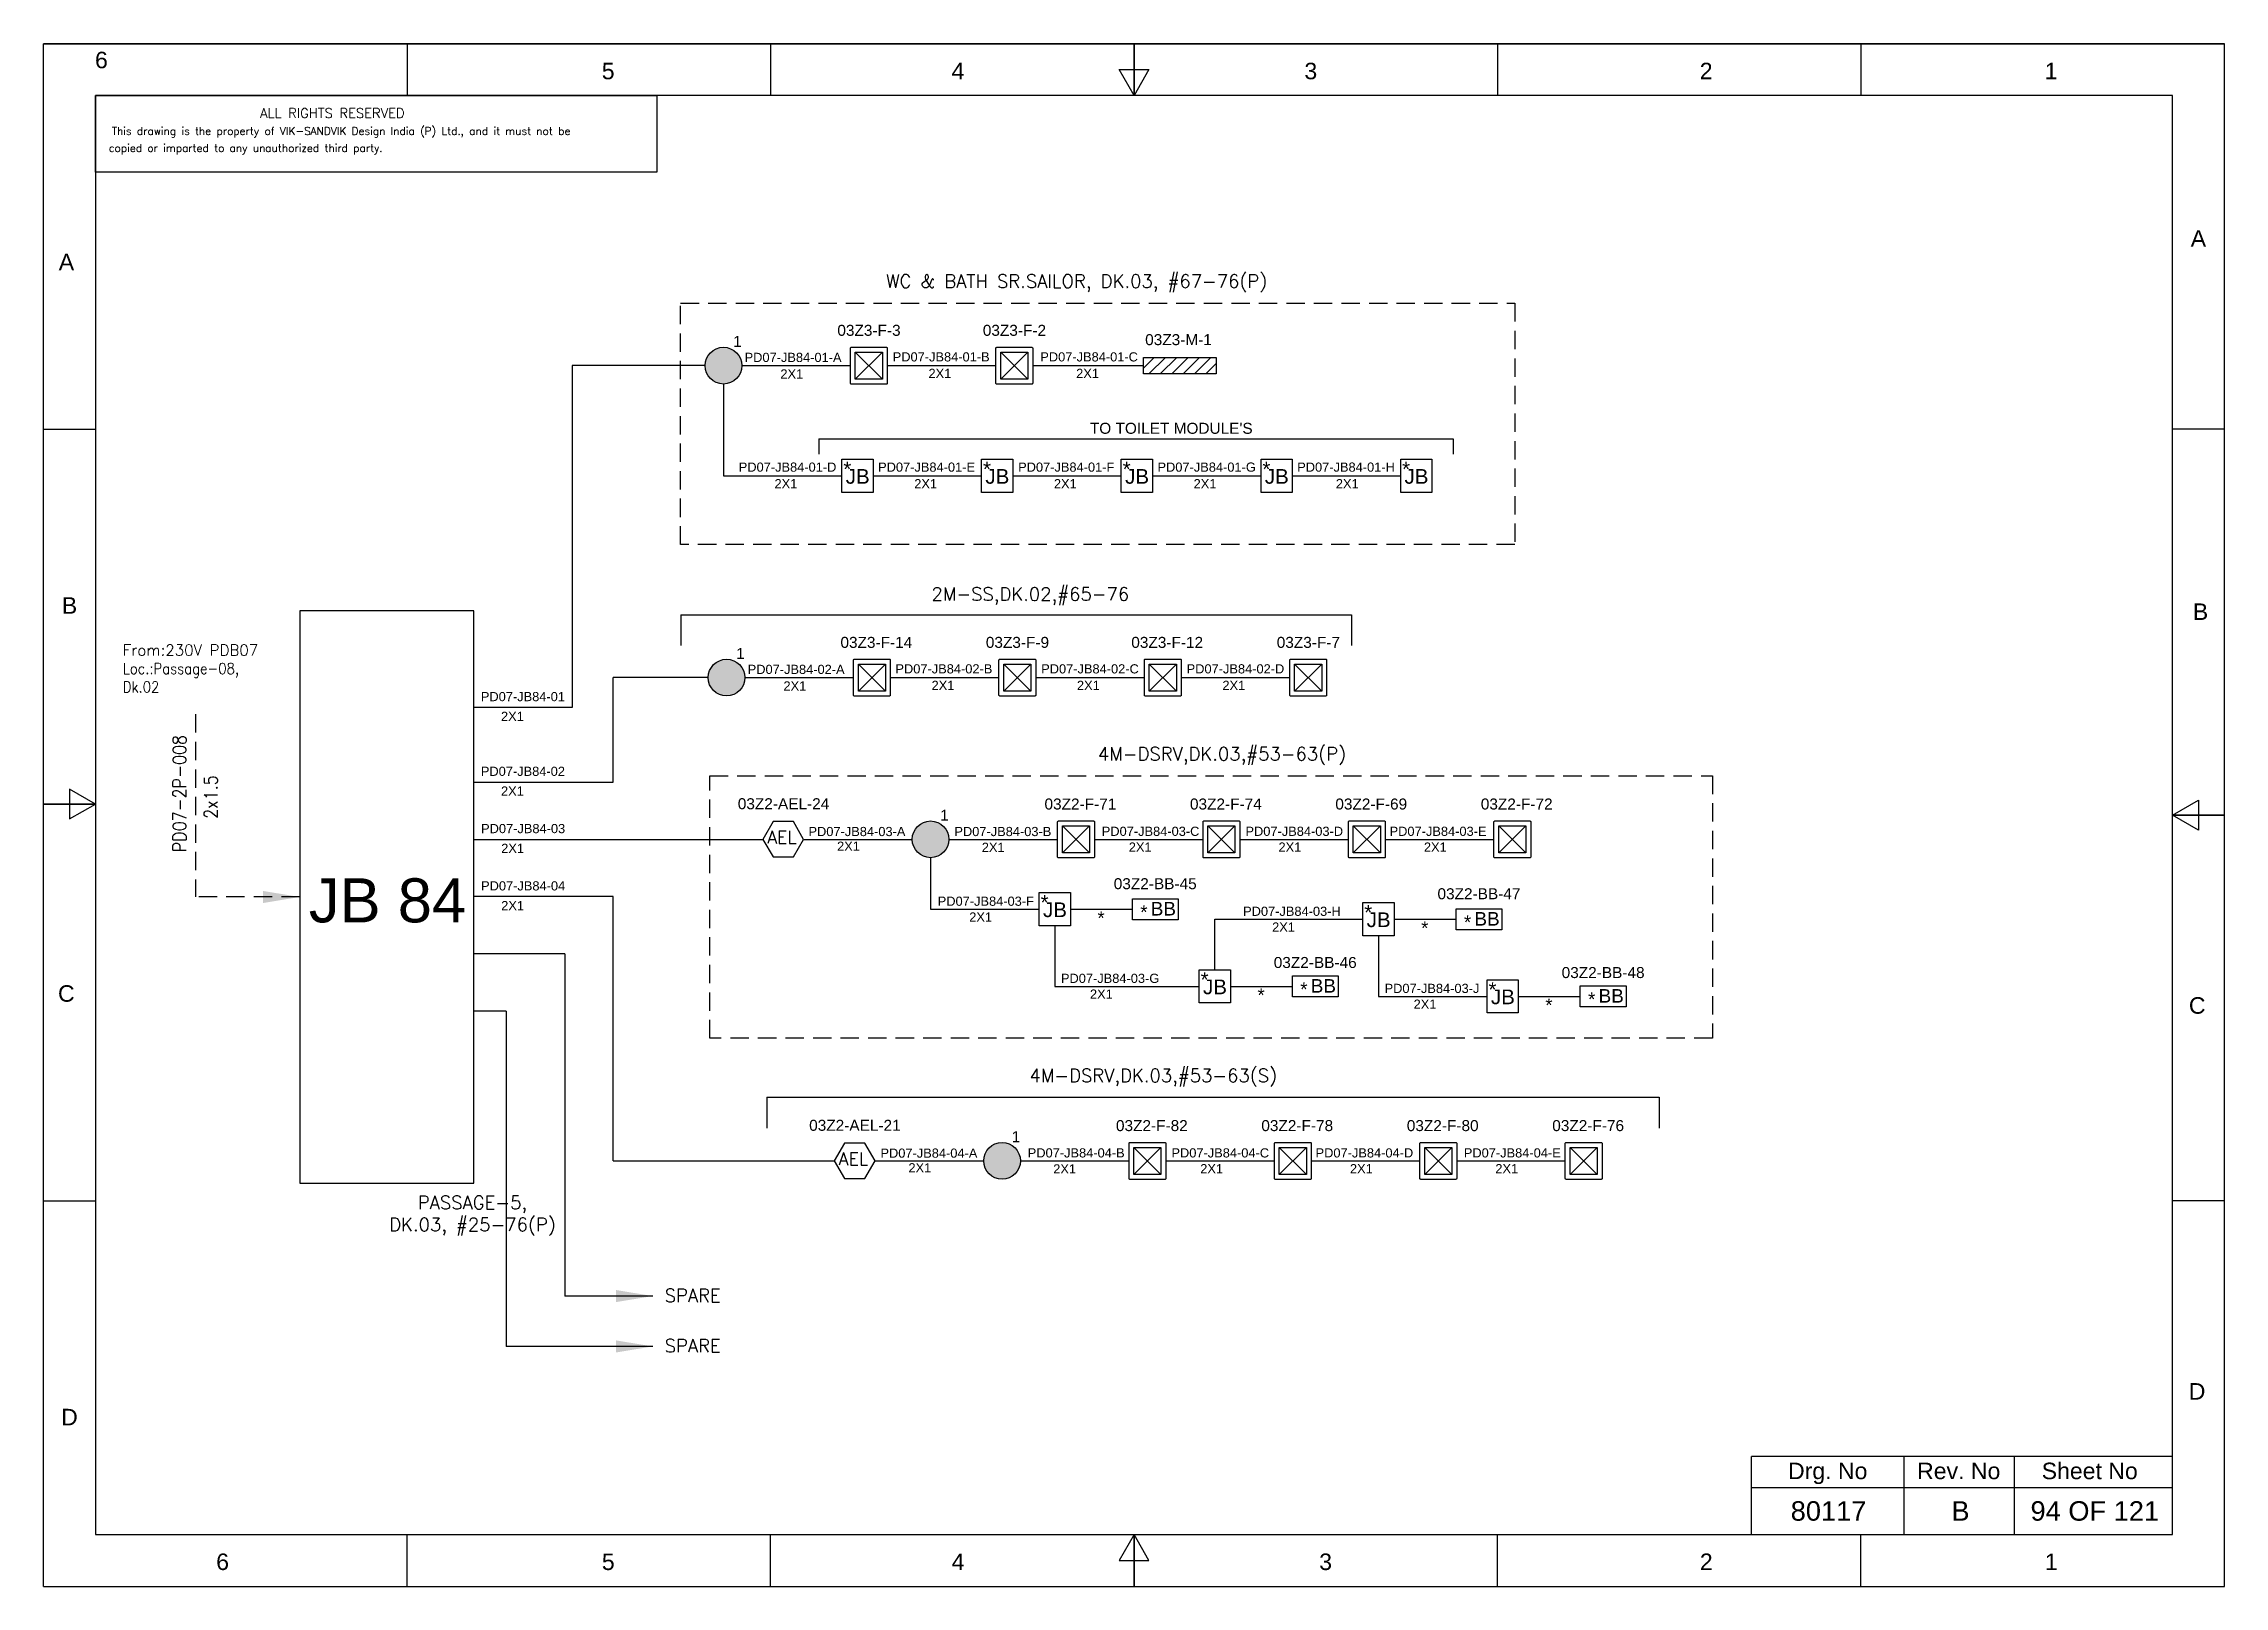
# Model space of a CAD drawing. Header units: inches. Extents: x -3311 to 1429, y -713 to 2436.
# Drawn here: x -1000.2 to -703.2, y 98.9 to 309 of the extents above; entities that cross this region are included whole.
import ezdxf
from ezdxf.enums import TextEntityAlignment as Align

# ---------------------------------------------------------------- set-up
doc = ezdxf.new("R2010")
doc.units = ezdxf.units.IN
doc.linetypes.add('HIDDEN', pattern=[0.375, 0.25, -0.125])
doc.linetypes.add('SOLID', pattern=[0])
for name, color, linetype in [('BB', 7, 'Continuous'), ('Fmount', 7, 'Continuous'), ('LINE', 3, 'SOLID'), ('MirL', 7, 'Continuous')]:
    doc.layers.add(name, color=color, linetype=linetype)
for name, color, linetype, lineweight in [('ELEC_TXT-025', 1, 'Continuous', 25), ('HEL-025', 1, 'Continuous', 25), ('HEL-035', 2, 'Continuous', 35)]:
    doc.layers.add(name, color=color, linetype=linetype, lineweight=lineweight)
doc.styles.add('_NORMAL', font='arial.ttf')
doc.styles.add('ROMAN S', font='romans.shx')
doc.styles.add('ROMANS', font='simplex.shx', dxfattribs={"width": 0.88})
doc.styles.get("Standard").update_dxf_attribs({"font": 'arial.ttf'})
doc.dimstyles.get("Standard").update_dxf_attribs({"dimtxt": 0.18, "dimasz": 0.18, "dimexe": 0.18, "dimexo": 0.0625, "dimgap": 0.09, "dimtad": 0, "dimtih": 1, "dimtoh": 1, "dimdec": 4, "dimzin": 0, "dimdsep": 46, "dimtxsty": 'Standard', "dimcen": 0.09, "dimadec": 0, "dimazin": 0, "dimtfac": 1, "dimtdec": 4, "dimtofl": 0, "dimtmove": 0, "dimatfit": 3, "dimfxl": 1, "dimtolj": 1, "dimtzin": 0, "dimarcsym": 0})

msp = doc.modelspace()

# ---------------------------------------------------------------- texts
at = {"color": 7}
for s, height, p in [('PD07-JB84-01-A', 1.25, (-904.73, 265.66)), ('2X1', 1.25, (-899.86, 263.41)), ('PD07-JB84-01-B', 1.25, (-884.56, 265.73)), ('2X1', 1.25, (-879.69, 263.48)), ('PD07-JB84-01-C', 1.25, (-864.46, 265.73)), ('2X1', 1.25, (-859.58, 263.48)), ("TO TOILET MODULE'S", 1.5, (-857.71, 255.88)), ('PD07-JB84-01-D', 1.25, (-905.53, 250.72)), ('2X1', 1.25, (-900.66, 248.46)), ('PD07-JB84-01-E', 1.25, (-886.55, 250.72)), ('2X1', 1.25, (-881.63, 248.46)), ('PD07-JB84-01-F', 1.25, (-867.48, 250.72)), ('2X1', 1.25, (-862.61, 248.46)), ('PD07-JB84-01-G', 1.25, (-848.5, 250.72)), ('2X1', 1.25, (-843.58, 248.46)), ('PD07-JB84-01-H', 1.25, (-829.47, 250.72)), ('2X1', 1.25, (-824.21, 248.46)), ('PD07-JB84-02-A', 1.25, (-904.31, 223.18)), ('PD07-JB84-02-B', 1.25, (-884.19, 223.25)), ('PD07-JB84-02-C', 1.25, (-864.34, 223.25)), ('PD07-JB84-02-D', 1.25, (-844.53, 223.25)), ('PD07-JB84-01', 1.25, (-940.65, 219.47)), ('2X1', 1.25, (-899.44, 220.92)), ('2X1', 1.25, (-879.27, 221)), ('2X1', 1.25, (-859.47, 221)), ('2X1', 1.25, (-839.66, 221)), ('2X1', 1.25, (-937.91, 216.78)), ('PD07-JB84-02', 1.25, (-940.65, 209.3)), ('2X1', 1.25, (-937.91, 206.61)), ('PD07-JB84-03', 1.25, (-940.62, 201.5)), ('PD07-JB84-03-A', 1.25, (-896.03, 201.1, 0.03)), ('PD07-JB84-03-B', 1.25, (-876.16, 201.1, 0.05)), ('PD07-JB84-03-C', 1.25, (-856.09, 201.13, 0.11)), ('PD07-JB84-03-D', 1.25, (-836.52, 201.13, 0.14)), ('PD07-JB84-03-E', 1.25, (-816.89, 201.13, 0.19)), ('2X1', 1.25, (-937.88, 198.81)), ('2X1', 1.25, (-892.14, 199.1)), ('2X1', 1.25, (-872.43, 198.95)), ('2X1', 1.25, (-852.41, 198.98, 0.03)), ('2X1', 1.25, (-832.02, 198.98, 0.03)), ('2X1', 1.25, (-812.22, 198.98, 0.03)), ('PD07-JB84-04', 1.25, (-940.62, 193.7)), ('2X1', 1.25, (-937.88, 191.01)), ('PD07-JB84-03-F', 1.25, (-878.43, 191.61, 0.14)), ('2X1', 1.25, (-874.14, 189.46)), ('*', 1.8, (-856.67, 189.05)), ('PD07-JB84-03-H', 1.25, (-836.84, 190.24, 0.16)), ('2X1', 1.25, (-832.89, 188.09)), ('*', 1.8, (-812.59, 187.68)), ('PD07-JB84-03-G', 1.25, (-861.65, 181.11, 0.16)), ('2X1', 1.25, (-857.7, 178.96)), ('*', 1.8, (-834.88, 178.55)), ('PD07-JB84-03-J', 1.25, (-817.57, 179.74, 0.16)), ('2X1', 1.25, (-813.62, 177.59)), ('*', 1.8, (-795.68, 177.18)), ('PD07-JB84-04-A', 1.25, (-886.23, 157.31, 0.03)), ('PD07-JB84-04-B', 1.25, (-866.17, 157.34, 0.08)), ('PD07-JB84-04-C', 1.25, (-846.6, 157.34, 0.14)), ('PD07-JB84-04-D', 1.25, (-826.97, 157.34, 0.19)), ('PD07-JB84-04-E', 1.25, (-806.78, 157.34, 0.16)), ('2X1', 1.25, (-882.42, 155.31)), ('2X1', 1.25, (-862.7, 155.16)), ('2X1', 1.25, (-842.68, 155.19, 0.03)), ('2X1', 1.25, (-822.29, 155.19, 0.03)), ('2X1', 1.25, (-802.49, 155.19, 0.03))]:
    msp.add_text(s, height=height, dxfattribs=at).set_placement(p)
at = {"color": 7, "lineweight": 30}
msp.add_text('JB 84 ', height=6, dxfattribs=at).set_placement((-952.2, 192.35), align=Align.MIDDLE_CENTER)
at = {"color": 7}
for s, height, p in [('Sheet No', 2.246, (-721.54, 114.66)), ('Drg. No', 2.246, (-757.22, 114.66)), ('Rev. No', 2.246, (-739.38, 114.66)), ('80117', 2.653, (-757.11, 109.21)), ('B', 2.65, (-739.14, 109.21)), ('94 OF 121', 2.653, (-720.85, 109.21))]:
    msp.add_text(s, height=height, dxfattribs=at).set_placement(p, align=Align.MIDDLE_CENTER)
at = {"insert": (-885.48, 277.57), "char_height": 1.8, "attachment_point": 1, "style": '_NORMAL'}
msp.add_mtext('{\\Fromans|c0;\\C2;WC & BATH SR.SAILOR, DK.03, #67-76(P)}', dxfattribs=at)
at = {"color": 7, "char_height": 1.8, "attachment_point": 1, "style": '_NORMAL'}
for s, insert, width in [('{\\Fromans|c0;\\C2;2M-SS,DK.02,#65-76}', (-879.28, 234.96, 0.22), 128.8823), ('{\\Fromans|c0;\\C2;4M-DSRV,DK.03,#53-63(P)}', (-856.62, 213.2, 0.22), 74.3987), ('{\\Fromans|c0;\\C2;4M-DSRV,DK.03,#53-63(S)}', (-865.94, 169.41, 0.22), 74.3987), ('{\\Fromans|c0;\\C2;SPARE}', (-915.62, 139.46), 8.1658), ('{\\Fromans|c0;\\C2;SPARE}', (-915.62, 132.61), 8.1658)]:
    msp.add_mtext(s, dxfattribs=dict(at, insert=insert, width=width))
at = {"color": 7, "insert": (-989.42, 227.17), "char_height": 1.5, "width": 36.8884, "attachment_point": 1}
msp.add_mtext('{\\Fromans|c0;\\C2;From:230V PDB07 \\P\\Fsimplex|c0;\\W0.88;Loc.:Passage-08,      \\PDk.02}', dxfattribs=at)
at = {"color": 7, "insert": (-982.59, 198.91), "char_height": 1.8, "width": 17.1296, "attachment_point": 1, "rotation": 90, "style": '_NORMAL'}
msp.add_mtext('{\\Fromans|c0;\\W0.88;PD07-2P-008}', dxfattribs=at)
at = {"color": 7, "insert": (-978.32, 203.47), "char_height": 1.8, "attachment_point": 1, "rotation": 90, "style": '_NORMAL'}
msp.add_mtext('{\\Fsimplex|c0;\\W0.88;2x1.5}', dxfattribs=at)
at = {"color": 7, "insert": (-953.14, 152.1), "char_height": 1.8, "attachment_point": 1, "style": '_NORMAL'}
msp.add_mtext('\\pxqc;{\\Fromans|c0;\\C2;PASSAGE-5, \\PDK.03, #25-76(P)}', dxfattribs=at)

# ---------------------------------------------------------------- blocks, each defined once
blk = doc.blocks.new('fr')
at = {"color": 7, "linetype": 'Continuous'}
for p, q in [((33763.99, 4500.4), (33466.99, 4500.4)), ((33466.99, 4500.4), (33763.99, 4500.4)), ((33466.99, 4290.33), (33466.99, 4500.4)), ((33516.49, 4500.4), (33516.49, 4493.33)), ((33565.99, 4500.4), (33565.99, 4493.33)), ((33615.49, 4500.4), (33615.49, 4493.33)), ((33615.49, 4493.33), (33615.49, 4500.4)), ((33615.49, 4500.4), (33615.49, 4493.33)), ((33664.99, 4500.4), (33664.99, 4493.33)), ((33714.49, 4500.4), (33714.49, 4493.33)), ((33763.99, 4290.33), (33763.99, 4500.4)), ((33763.99, 4290.33), (33763.99, 4500.4)), ((33615.49, 4493.33), (33613.45, 4496.87)), ((33613.45, 4496.87), (33617.53, 4496.87)), ((33617.53, 4496.87), (33615.49, 4493.33)), ((33756.92, 4493.33), (33474.06, 4493.33)), ((33474.06, 4493.33), (33474.06, 4297.41)), ((33756.92, 4297.41), (33756.92, 4493.33)), ((33466.99, 4447.89), (33474.06, 4447.89)), ((33763.99, 4447.89), (33756.92, 4447.89)), ((33474.06, 4396.87), (33470.53, 4398.91)), ((33470.53, 4398.91), (33470.53, 4394.83)), ((33466.99, 4396.87), (33474.06, 4396.87)), ((33474.06, 4396.87), (33466.99, 4396.87)), ((33466.99, 4396.87), (33474.06, 4396.87)), ((33470.53, 4394.83), (33474.06, 4396.87)), ((33756.92, 4395.37), (33760.45, 4397.41)), ((33760.45, 4397.41), (33760.45, 4393.33)), ((33763.99, 4395.37), (33756.92, 4395.37)), ((33760.45, 4393.33), (33756.92, 4395.37)), ((33756.92, 4395.37), (33763.99, 4395.37)), ((33763.99, 4395.37), (33756.92, 4395.37)), ((33466.99, 4342.85), (33474.06, 4342.85)), ((33763.99, 4342.85), (33756.92, 4342.85)), ((33474.06, 4297.41), (33756.92, 4297.41)), ((33516.49, 4290.33), (33516.49, 4297.41)), ((33565.99, 4290.33), (33565.99, 4297.41)), ((33615.49, 4297.41), (33613.45, 4293.87)), ((33615.49, 4290.33), (33615.49, 4297.41)), ((33617.53, 4293.87), (33615.49, 4297.41)), ((33615.49, 4297.41), (33615.49, 4290.33)), ((33615.49, 4290.33), (33615.49, 4297.41)), ((33664.99, 4290.33), (33664.99, 4297.41)), ((33714.49, 4290.33), (33714.49, 4297.41)), ((33613.45, 4293.87), (33617.53, 4293.87)), ((33466.99, 4290.33), (33763.99, 4290.33)), ((33466.99, 4290.33), (33763.99, 4290.33))]:
    blk.add_line(p, q, dxfattribs=at)
at = {"color": 7, "style": '_NORMAL'}
for s, p in [('6', (33474.86, 4498.18)), ('5', (33543.88, 4496.68)), ('4', (33591.52, 4496.68)), ('3', (33639.57, 4496.68)), ('2', (33693.41, 4496.68)), ('1', (33740.39, 4496.68)), ('A', (33760.45, 4473.88)), ('A', (33470.1, 4470.68)), ('B', (33470.52, 4423.9)), ('B', (33760.74, 4423.06)), ('C', (33470.08, 4371.07)), ('C', (33760.29, 4369.44)), ('D', (33760.27, 4316.89)), ('D', (33470.51, 4313.39)), ('6', (33491.37, 4293.69)), ('5', (33543.89, 4293.69)), ('4', (33591.53, 4293.69)), ('3', (33641.59, 4293.69)), ('2', (33693.43, 4293.69)), ('1', (33740.41, 4293.69))]:
    blk.add_text(s, height=2.25, dxfattribs=at).set_placement(p, align=Align.MIDDLE_CENTER)
blk = doc.blocks.new('A$C4BAD7D21')
at = {"layer": 'HEL-025'}
blk.add_lwpolyline([(-34000, 0), (-34000, 2086), (-18714, 2086), (-18714, 0)], close=True, dxfattribs=at)
at = {"layer": 'HEL-025', "style": 'ROMANS'}
for s, p in [('This drawing is the property of VIK-SANDVIK Design India (P) Ltd., and it must not be', (-33558, 1016)), (' copied or imparted to any unauthorized third party.', (-33785, 550))]:
    blk.add_text(s, height=210, dxfattribs=at).set_placement(p)
at = {"layer": 'HEL-035', "style": 'ROMANS'}
blk.add_text('     ALL RIGHTS RESERVED', height=262.5, dxfattribs=at).set_placement((-30497, 1476))
blk = doc.blocks.new('FIXED_KEY_SWITCH')
h = blk.add_hatch(color=1)
h.dxf.hatch_style = 1
edge = h.paths.add_edge_path()
edge.add_arc((848.13, 1737.46), 2.5, 0, 360)
at = {"color": 1}
blk.add_circle((848.13, 1737.46), 2.5, dxfattribs=at)
at = {"color": 7, "insert": (849.44, 1741.5), "char_height": 1.5, "attachment_point": 1, "style": '_NORMAL'}
blk.add_mtext_dynamic_manual_height_columns('1', width=1.5, gutter_width=7.5, heights=[0], dxfattribs=at)
blk = doc.blocks.new('SWT')
blk.add_blockref('FIXED_KEY_SWITCH', (0, 0))
blk.add_attdef('TAG_NO', (844.55, 1741.11), '', height=1.5)
blk = doc.blocks.new('AEL')
at = {"color": 4}
blk.add_lwpolyline([(989.98, -190.09), (992.75, -190.09), (994.14, -187.69), (992.75, -185.28), (989.98, -185.28), (988.59, -187.69)], close=True, dxfattribs=at)
at = {"color": 4, "style": 'ROMANS'}
blk.add_text('AEL', height=1.725, dxfattribs=at).set_placement((989.2, -188.27))
blk = doc.blocks.new('AEL_L')
blk.add_blockref('AEL', (0, 0))
blk.add_attdef('TAG_NO', (986.55, -183.59), '', height=1.5)
blk = doc.blocks.new('LED FLUSH MOUNT')
for p, q in [((114818, 79432), (114604, 79219)), ((114604, 79432), (114818, 79219))]:
    blk.add_line(p, q)
blk.add_lwpolyline([(114572, 79470), (114850, 79470, -0.414214), (114856, 79464), (114856, 79186, -0.414214), (114850, 79180), (114572, 79180, -0.414214), (114566, 79186), (114566, 79464, -0.414214)], format="xyb", close=True)
blk.add_lwpolyline([(114604, 79432), (114818, 79432), (114818, 79219), (114604, 79219)], close=True)
blk = doc.blocks.new('LED Flush Mounted Light 22W')
blk.add_blockref('LED FLUSH MOUNT', (0, 0))
at = {"style": 'ROMANS', "width": 0.7}
blk.add_attdef('TAG_NO.:', (113905, 79579), '', height=250, dxfattribs=at)
blk = doc.blocks.new('bunk_light')
blk.add_lwpolyline([(17773, 202986), (18112, 202986), (18112, 202830), (17773, 202830)], close=True)
at = {"char_height": 100, "attachment_point": 1}
for s, insert in [('*', (17831, 202937)), ('BB', (17909, 202962))]:
    blk.add_mtext_dynamic_manual_height_columns(s, width=182.6, gutter_width=7.5, heights=[0], dxfattribs=dict(at, insert=insert))
blk = doc.blocks.new('LED_BUNK _LIGHT')
at = {"xscale": 0.8, "yscale": 0.8, "zscale": 0.8}
blk.add_blockref('bunk_light', (4436, 38936), dxfattribs=at)
at = {"style": 'ROMAN S', "width": 0.7}
blk.add_attdef('TAG_NO:', text='', height=250, dxfattribs=at).set_placement((18767, 201415), align=Align.CENTER)
blk = doc.blocks.new('JB')
blk.add_lwpolyline([(1661.35, 1973.02), (1665.59, 1973.02), (1665.59, 1968.5), (1661.35, 1968.5)], close=True)
at = {"color": 7}
for s, p in [('*', (1661.54, 1970.68)), ('JB', (1661.87, 1969.69))]:
    blk.add_text(s, height=2, dxfattribs=at).set_placement(p)
blk = doc.blocks.new('JB_FOR_BUNKLIGHT')
blk.add_blockref('JB', (0, 0))
blk.add_attdef('TAG_NO:', (1659.46, 1975.19), '', height=1.5)
blk = doc.blocks.new('MIR')
h = blk.add_hatch()
h.set_pattern_fill('ANSI31', color=256, scale=500)
h.set_pattern_definition([(45, (0, 0), (-44.194174, 44.194174), [])])
h.paths.add_polyline_path([(109452, 30143), (110019, 30143), (110019, 30272), (109452, 30272)])
at = {"elevation": -6}
blk.add_lwpolyline([(109452, 30272), (110019, 30272), (110019, 30143), (109452, 30143)], close=True, dxfattribs=at)
blk = doc.blocks.new('MIRROR LIGHT')
blk.add_blockref('MIR', (0, 0))
at = {"style": 'ROMANS', "width": 0.7}
blk.add_attdef('TAG_NO.:', (108952, 30348), '', height=250, dxfattribs=at)

# ---------------------------------------------------------------- linework, layer by layer
for p, q in [((-928.22, 265.16), (-928.22, 218.63)), ((-910.11, 265.16), (-928.22, 265.16)), ((-894.61, 255.18), (-808.24, 255.18)), ((-965.32, 231.76), (-965.32, 153.86)), ((-941.62, 231.76), (-965.32, 231.76)), ((-941.62, 153.86), (-941.62, 231.76)), ((-913.43, 231.25, -0.05), (-822.08, 231.25, -0.05)), ((-922.64, 208.46), (-922.64, 222.68)), ((-909.69, 222.68), (-922.64, 222.68)), ((-928.22, 218.63), (-941.62, 218.63)), ((-941.62, 208.46), (-922.64, 208.46)), ((-879.4, 198.16), (-879.4, 191.14)), ((-922.64, 192.86), (-941.62, 192.86)), ((-922.64, 156.87), (-922.64, 192.86)), ((-860.37, 191.14), (-851.93, 191.14)), ((-862.49, 188.89), (-862.49, 180.64)), ((-818.41, 187.52), (-818.41, 179.28)), ((-816.29, 189.77), (-807.85, 189.77)), ((-929.21, 185.06), (-941.62, 185.06)), ((-929.21, 185.06), (-929.21, 138.47)), ((-838.58, 180.64), (-830.14, 180.64)), ((-799.38, 179.28), (-790.94, 179.28)), ((-937.21, 177.26), (-941.62, 177.26)), ((-937.21, 177.26), (-937.21, 131.61)), ((-901.72, 165.53), (-780.19, 165.53)), ((-965.32, 153.86), (-941.62, 153.86))]:
    msp.add_line(p, q)
at = {"color": 7, "linetype": 'Continuous'}
for p, q in [((-710.27, 116.61), (-767.59, 116.61)), ((-767.59, 106.01), (-767.59, 116.61)), ((-746.82, 106.01), (-746.82, 116.61)), ((-731.8, 106.01), (-731.8, 116.61)), ((-767.59, 112.42), (-710.27, 112.42))]:
    msp.add_line(p, q, dxfattribs=at)
at = {"linetype": 'HIDDEN', "ltscale": 10}
for points in [[(-913.44, 273.65), (-799.83, 273.65), (-799.83, 240.8), (-913.44, 240.8)], [(-909.48, 209.32), (-772.91, 209.32), (-772.91, 173.57), (-909.48, 173.57)]]:
    msp.add_lwpolyline(points, close=True, dxfattribs=at)
msp.add_lwpolyline([(-979.53, 217.69), (-979.53, 192.81)], dxfattribs=at)
at = {"layer": 'LINE', "color": 0}
for p, q in [((-905.11, 265.16), (-890.31, 265.16)), ((-885.3, 265.16), (-870.51, 265.16)), ((-865.5, 265.16), (-850.4, 265.16)), ((-907.61, 262.66), (-907.61, 250.15)), ((-894.61, 255.18), (-894.61, 253.09)), ((-808.24, 255.18), (-808.24, 253.09)), ((-907.61, 250.15), (-891.48, 250.15)), ((-887.25, 250.15), (-872.45, 250.15)), ((-868.22, 250.15), (-853.42, 250.15)), ((-849.19, 250.15), (-834.4, 250.15)), ((-830.17, 250.15), (-815.37, 250.15)), ((-913.43, 231.25, -0.05), (-913.43, 227.06, -0.05)), ((-822.08, 231.25, -0.05), (-822.08, 227.06, -0.05)), ((-904.69, 222.68), (-889.9, 222.68)), ((-884.89, 222.68), (-870.09, 222.68)), ((-865.08, 222.68), (-850.28, 222.68)), ((-845.27, 222.68), (-830.48, 222.68)), ((-941.59, 200.66), (-902.25, 200.66)), ((-896.7, 200.66), (-881.9, 200.66)), ((-876.9, 200.66, 0.03), (-862.11, 200.66, 0.03)), ((-857.09, 200.66, 0.03), (-842.3, 200.66, 0.03)), ((-837.29, 200.66, 0.03), (-822.49, 200.66, 0.03)), ((-817.48, 200.66, 0.03), (-802.69, 200.66, 0.03)), ((-879.4, 191.14), (-864.61, 191.14)), ((-840.7, 189.77), (-820.52, 189.77)), ((-840.7, 182.9), (-840.7, 189.77)), ((-862.49, 180.64), (-842.81, 180.64)), ((-818.41, 179.28), (-803.61, 179.28)), ((-901.72, 165.53), (-901.72, 161.34)), ((-780.19, 165.53), (-780.19, 161.34)), ((-922.64, 156.87), (-892.52, 156.87)), ((-886.97, 156.87), (-872.17, 156.87)), ((-867.17, 156.87, 0.03), (-852.38, 156.87, 0.03)), ((-847.37, 156.87, 0.03), (-832.57, 156.87, 0.03)), ((-827.56, 156.87, 0.03), (-812.76, 156.87, 0.03)), ((-807.75, 156.87, 0.03), (-792.96, 156.87, 0.03))]:
    msp.add_line(p, q, dxfattribs=at)

# ---------------------------------------------------------------- block references
for name, p in [('fr', (-34467.19, -4191.4)), ('SWT', (-1755.74, -1472.3)), ('JB_FOR_BUNKLIGHT', (-2552.83, -1720.61)), ('JB_FOR_BUNKLIGHT', (-2533.81, -1720.61)), ('JB_FOR_BUNKLIGHT', (-2514.78, -1720.61)), ('JB_FOR_BUNKLIGHT', (-2495.75, -1720.61)), ('JB_FOR_BUNKLIGHT', (-2476.73, -1720.61)), ('SWT', (-1755.32, -1514.78)), ('SWT', (-1727.53, -1536.8)), ('JB_FOR_BUNKLIGHT', (-2525.96, -1779.62)), ('JB_FOR_BUNKLIGHT', (-2481.88, -1780.98)), ('JB_FOR_BUNKLIGHT', (-2504.17, -1790.12)), ('JB_FOR_BUNKLIGHT', (-2464.96, -1791.48)), ('SWT', (-1717.8, -1580.58))]:
    msp.add_blockref(name, p)
ref = msp.add_blockref('AEL_L', (-1890.84, 388.35))
ref.add_attrib('TAG_NO', '03Z2-AEL-24', (-905.66, 204.76), dxfattribs={"color": 4, "height": 1.5})
ref = msp.add_blockref('AEL_L', (-1881.11, 344.56))
ref.add_attrib('TAG_NO', '03Z2-AEL-21', (-895.94, 160.97), dxfattribs={"color": 4, "height": 1.5})
at = {"layer": 'BB'}
ref = msp.add_blockref('LED_BUNK _LIGHT', (-1281.72, -4445.95), dxfattribs=dict(at, xscale=0.02304, yscale=0.02304, zscale=0.02304))
ref.add_attrib('TAG_NO:', '03Z2-BB-45', dxfattribs={"layer": '0', "height": 1.5}).set_placement((-848.81, 193.42, 0), align=Align.BOTTOM_CENTER)
ref = msp.add_blockref('LED_BUNK _LIGHT', (-1237.64, -4447.32), dxfattribs=dict(at, xscale=0.02304, yscale=0.02304, zscale=0.02304))
ref.add_attrib('TAG_NO:', '03Z2-BB-47', dxfattribs={"layer": '0', "height": 1.5}).set_placement((-804.72, 192.05, 0), align=Align.BOTTOM_CENTER)
ref = msp.add_blockref('LED_BUNK _LIGHT', (-1259.93, -4456.45), dxfattribs=dict(at, xscale=0.02304, yscale=0.02304, zscale=0.02304))
ref.add_attrib('TAG_NO:', '03Z2-BB-46', dxfattribs={"layer": '0', "height": 1.5}).set_placement((-827.02, 182.69, 0), align=Align.BOTTOM_CENTER)
ref = msp.add_blockref('LED_BUNK _LIGHT', (-1220.73, -4457.81), dxfattribs=dict(at, xscale=0.02304, yscale=0.02304, zscale=0.02304))
ref.add_attrib('TAG_NO:', '03Z2-BB-48', dxfattribs={"layer": '0', "height": 1.5}).set_placement((-787.81, 181.32, 0), align=Align.BOTTOM_CENTER)
at = {"layer": 'ELEC_TXT-025', "color": 0, "xscale": 0.005, "yscale": 0.005, "zscale": 0.005}
msp.add_blockref('A$C4BAD7D21', (-823.13, 291.51), dxfattribs=at)
at = {"layer": 'Fmount'}
ref = msp.add_blockref('LED Flush Mounted Light 22W', (-2870.01, -1105.58), dxfattribs=dict(at, xscale=0.01728, yscale=0.01728, zscale=0.01728))
ref.add_attrib('TAG_NO.:', '03Z3-F-3', dxfattribs={"layer": '0', "height": 1.5}).set_placement((-892.1, 268.77), align=Align.BOTTOM_LEFT)
ref = msp.add_blockref('LED Flush Mounted Light 22W', (-2850.21, -1105.58), dxfattribs=dict(at, xscale=0.01728, yscale=0.01728, zscale=0.01728))
ref.add_attrib('TAG_NO.:', '03Z3-F-2', dxfattribs={"layer": '0', "height": 1.5}).set_placement((-872.29, 268.77), align=Align.BOTTOM_LEFT)
ref = msp.add_blockref('LED Flush Mounted Light 22W', (-2869.6, -1148.06), dxfattribs=dict(at, xscale=0.01728, yscale=0.01728, zscale=0.01728))
ref.add_attrib('TAG_NO.:', '03Z3-F-14', dxfattribs={"layer": '0', "height": 1.5}).set_placement((-891.68, 226.28), align=Align.BOTTOM_LEFT)
ref = msp.add_blockref('LED Flush Mounted Light 22W', (-2849.79, -1148.06), dxfattribs=dict(at, xscale=0.01728, yscale=0.01728, zscale=0.01728))
ref.add_attrib('TAG_NO.:', '03Z3-F-9', dxfattribs={"layer": '0', "height": 1.5}).set_placement((-871.88, 226.28), align=Align.BOTTOM_LEFT)
ref = msp.add_blockref('LED Flush Mounted Light 22W', (-2829.98, -1148.06), dxfattribs=dict(at, xscale=0.01728, yscale=0.01728, zscale=0.01728))
ref.add_attrib('TAG_NO.:', '03Z3-F-12', dxfattribs={"layer": '0', "height": 1.5}).set_placement((-852.07, 226.28), align=Align.BOTTOM_LEFT)
ref = msp.add_blockref('LED Flush Mounted Light 22W', (-2810.18, -1148.06), dxfattribs=dict(at, xscale=0.01728, yscale=0.01728, zscale=0.01728))
ref.add_attrib('TAG_NO.:', '03Z3-F-7', dxfattribs={"layer": '0', "height": 1.5}).set_placement((-832.26, 226.28), align=Align.BOTTOM_LEFT)
ref = msp.add_blockref('LED Flush Mounted Light 22W', (-2841.8, -1170.08, 0.03), dxfattribs=dict(at, xscale=0.01728, yscale=0.01728, zscale=0.01728))
ref.add_attrib('TAG_NO.:', '03Z2-F-71', dxfattribs={"layer": '0', "height": 1.5}).set_placement((-863.89, 204.27, 0.03), align=Align.BOTTOM_LEFT)
ref = msp.add_blockref('LED Flush Mounted Light 22W', (-2822, -1170.08, 0.03), dxfattribs=dict(at, xscale=0.01728, yscale=0.01728, zscale=0.01728))
ref.add_attrib('TAG_NO.:', '03Z2-F-74', dxfattribs={"layer": '0', "height": 1.5}).set_placement((-844.08, 204.27, 0.03), align=Align.BOTTOM_LEFT)
ref = msp.add_blockref('LED Flush Mounted Light 22W', (-2802.19, -1170.08, 0.03), dxfattribs=dict(at, xscale=0.01728, yscale=0.01728, zscale=0.01728))
ref.add_attrib('TAG_NO.:', '03Z2-F-69', dxfattribs={"layer": '0', "height": 1.5}).set_placement((-824.28, 204.27, 0.03), align=Align.BOTTOM_LEFT)
ref = msp.add_blockref('LED Flush Mounted Light 22W', (-2782.38, -1170.08, 0.03), dxfattribs=dict(at, xscale=0.01728, yscale=0.01728, zscale=0.01728))
ref.add_attrib('TAG_NO.:', '03Z2-F-72', dxfattribs={"layer": '0', "height": 1.5}).set_placement((-804.47, 204.27, 0.03), align=Align.BOTTOM_LEFT)
ref = msp.add_blockref('LED Flush Mounted Light 22W', (-2832.08, -1213.87, 0.03), dxfattribs=dict(at, xscale=0.01728, yscale=0.01728, zscale=0.01728))
ref.add_attrib('TAG_NO.:', '03Z2-F-82', dxfattribs={"layer": '0', "height": 1.5}).set_placement((-854.16, 160.48, 0.03), align=Align.BOTTOM_LEFT)
ref = msp.add_blockref('LED Flush Mounted Light 22W', (-2812.27, -1213.87, 0.03), dxfattribs=dict(at, xscale=0.01728, yscale=0.01728, zscale=0.01728))
ref.add_attrib('TAG_NO.:', '03Z2-F-78', dxfattribs={"layer": '0', "height": 1.5}).set_placement((-834.36, 160.48, 0.03), align=Align.BOTTOM_LEFT)
ref = msp.add_blockref('LED Flush Mounted Light 22W', (-2792.46, -1213.87, 0.03), dxfattribs=dict(at, xscale=0.01728, yscale=0.01728, zscale=0.01728))
ref.add_attrib('TAG_NO.:', '03Z2-F-80', dxfattribs={"layer": '0', "height": 1.5}).set_placement((-814.55, 160.48, 0.03), align=Align.BOTTOM_LEFT)
ref = msp.add_blockref('LED Flush Mounted Light 22W', (-2772.66, -1213.87, 0.03), dxfattribs=dict(at, xscale=0.01728, yscale=0.01728, zscale=0.01728))
ref.add_attrib('TAG_NO.:', '03Z2-F-76', dxfattribs={"layer": '0', "height": 1.5}).set_placement((-794.74, 160.48, 0.03), align=Align.BOTTOM_LEFT)
at = {"layer": 'MirL'}
ref = msp.add_blockref('MIRROR LIGHT', (-2765.82, -263.47, 0.11), dxfattribs=dict(at, xscale=0.0175, yscale=0.0175, zscale=0.0175))
ref.add_attrib('TAG_NO.:', '03Z3-M-1', dxfattribs={"layer": '0', "height": 1.5}).set_placement((-850.18, 267.5, -0.11), align=Align.BOTTOM_LEFT)

msp.set_redraw_order([(e.dxf.handle, doc.entitydb.next_handle()) for e in msp.query("TEXT MTEXT ATTDEF DIMENSION ARC_DIMENSION")])  # texts and dimensions are drawn at this point

# ---------------------------------------------------------------- leaders
at = {"linetype": 'HIDDEN', "ltscale": 10}
msp.add_leader([(-965.32, 192.81), (-979.53, 192.81)], dimstyle='Standard', override={"dimasz": 5, "dimarcsym": 1}, dxfattribs=at)
for points in [[(-917.24, 138.47), (-929.21, 138.47)], [(-917.24, 131.61), (-937.21, 131.61)]]:
    msp.add_leader(points, dimstyle='Standard', override={"dimasz": 5, "dimarcsym": 1})

doc.saveas('drawing.dxf')
